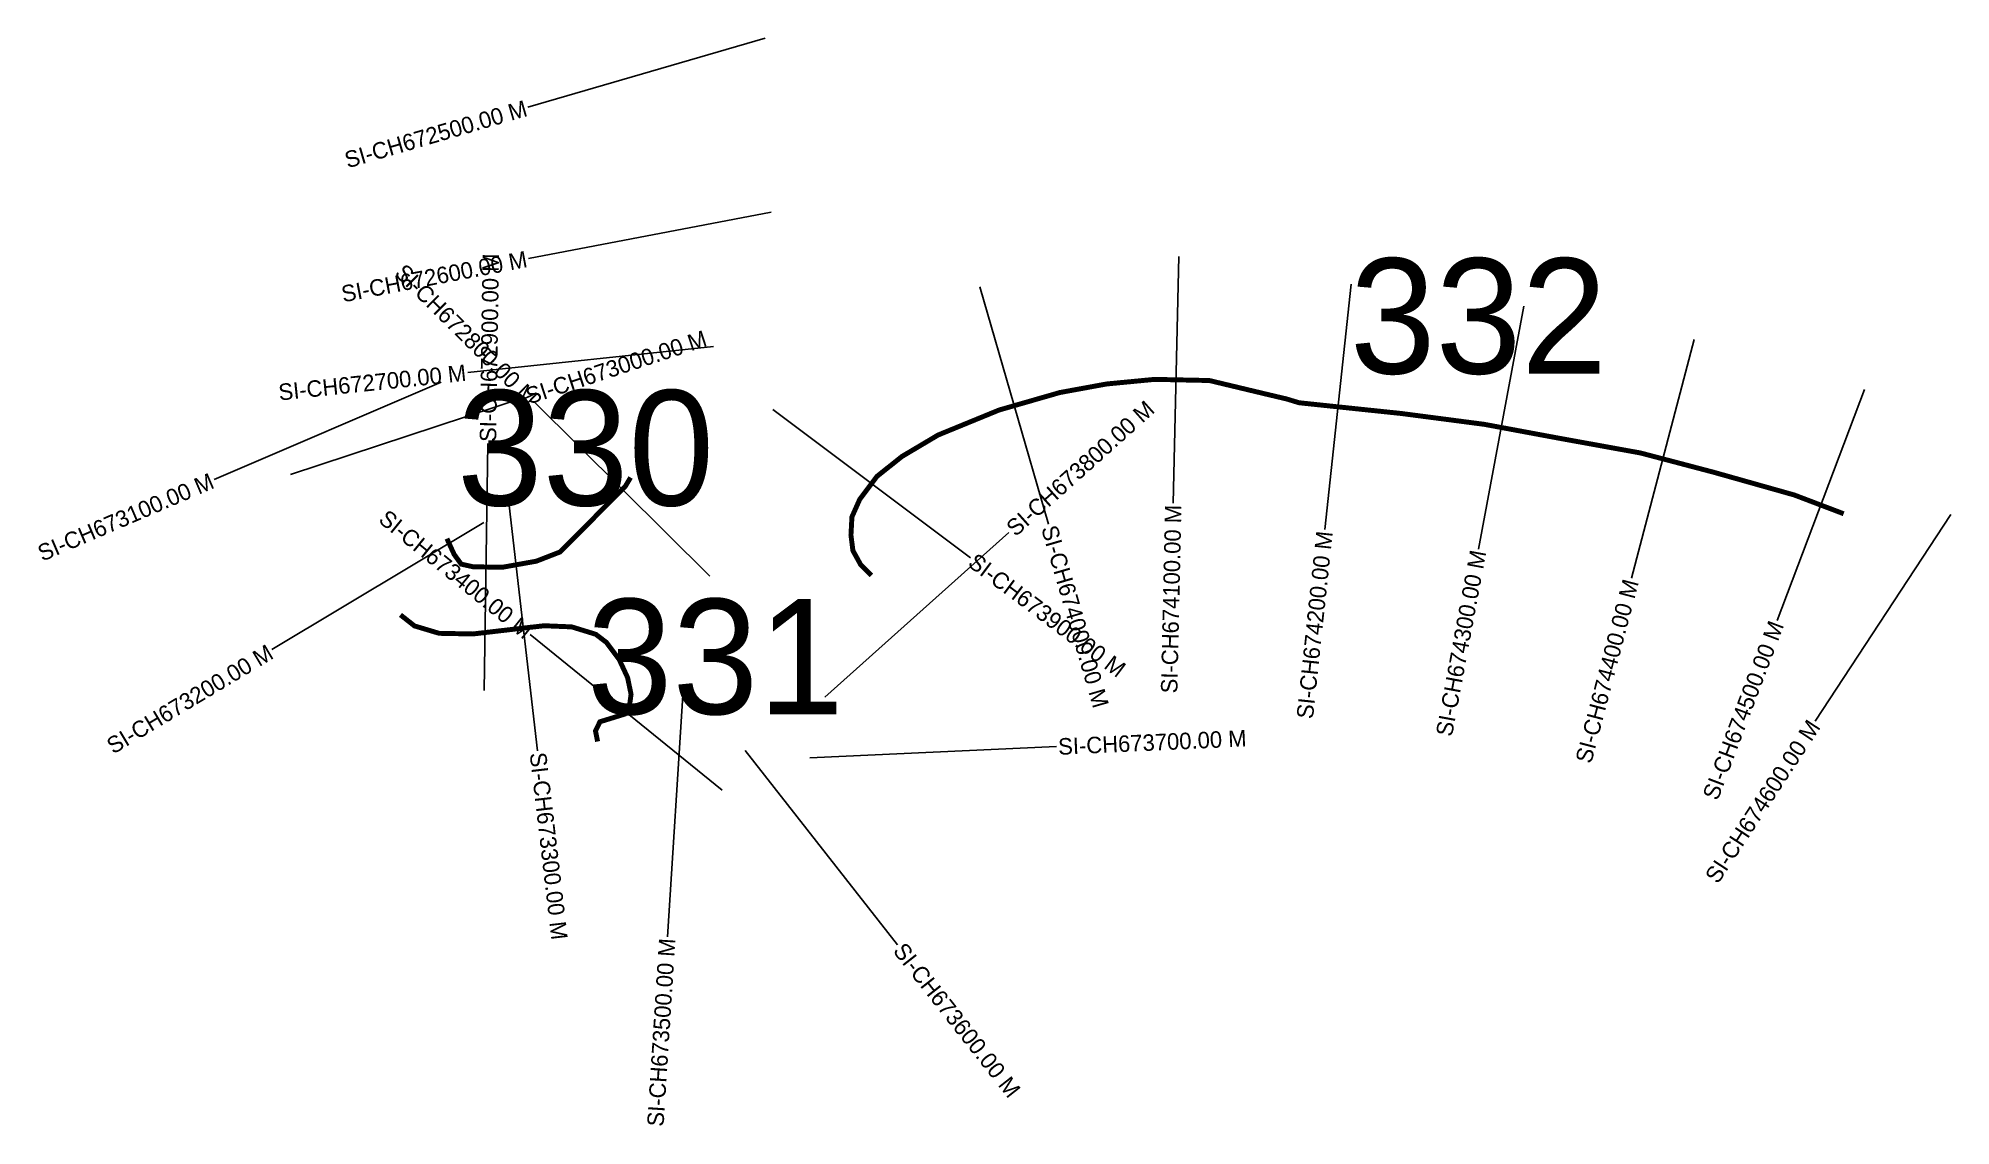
# Model space of a CAD drawing. Header units: metres. Extents: x 334602 to 339382, y 1773283 to 1776144.
# Drawn here: x 334602 to 335763, y 1775280 to 1775941 of the extents above; entities that cross this region are included whole.
import ezdxf
from ezdxf.enums import TextEntityAlignment as Align

# ---------------------------------------------------------------- set-up
doc = ezdxf.new("R2010")
doc.units = ezdxf.units.M
for name, color, linetype in [('CS', 134, 'Continuous'), ('CSMark', 6, 'Continuous'), ('NATURALLY PROTECTED', 3, 'Continuous')]:
    doc.layers.add(name, color=color, linetype=linetype)

msp = doc.modelspace()

# ---------------------------------------------------------------- texts
at = {"char_height": 70, "attachment_point": 1}
for s, width, insert in [('332', 95.172, (335398.2, 1775807.1)), ('330', 186.708, (334856.1, 1775727)), ('331', 95.172, (334934.9, 1775600.3))]:
    msp.add_mtext_dynamic_manual_height_columns(s, width=width, gutter_width=1, heights=[0], dxfattribs=dict(at, insert=insert))
at = {"layer": 'CSMark'}
for s, rotation, p in [('SI-CH672500.00 M', 16.2355, (334898.2, 1775898.5)), ('SI-CH672600.00 M', 10.8455, (334898.5, 1775806.8)), ('SI-CH672800.00 M', 315.2454, (334902.5, 1775720.4)), ('SI-CH672700.00 M', 6.0101, (334861.6, 1775737.7)), ('SI-CH673100.00 M', 23.1703, (334707.6, 1775672.5)), ('SI-CH673400.00 M', 320.9921, (334899.9, 1775579.2)), ('SI-CH674100.00 M', 88.7262, (335291, 1775657.4)), ('SI-CH674200.00 M', 83.9205, (335382.9, 1775641.4)), ('SI-CH674300.00 M', 79.4492, (335476.2, 1775629.7)), ('SI-CH674400.00 M', 75.2938, (335568.9, 1775611.8)), ('SI-CH674500.00 M', 69.2779, (335657.3, 1775586.2)), ('SI-CH673200.00 M', 30.9489, (334743, 1775568.9)), ('SI-CH674600.00 M', 56.758, (335680.2, 1775525.2)), ('SI-CH673500.00 M', 86.3419, (334983.8, 1775394.2))]:
    msp.add_text(s, height=10, rotation=rotation, dxfattribs=at).set_placement(p, align=Align.MIDDLE_RIGHT)
for s, rotation, p in [('SI-CH672900.00 M', 89.1182, (334874.9, 1775695.6)), ('SI-CH673000.00 M', 18.2072, (334898.4, 1775723.1)), ('SI-CH673800.00 M', 41.8649, (335191.9, 1775641.4)), ('SI-CH674000.00 M', 286.1212, (335215.5, 1775644.6)), ('SI-CH673900.00 M', 323.1223, (335168.6, 1775624.7)), ('SI-CH673700.00 M', 2.5772, (335221.1, 1775510.6)), ('SI-CH673300.00 M', 276.6417, (334905.2, 1775507.1)), ('SI-CH673600.00 M', 308.1431, (335124.3, 1775389.5))]:
    msp.add_text(s, height=10, rotation=rotation, dxfattribs=at).set_placement(p, align=Align.MIDDLE_LEFT)

# ---------------------------------------------------------------- linework, layer by layer
at = {"layer": 'CS'}
for p, q in [((335043.2, 1775940.7), (334899.2, 1775898.8)), ((335046.8, 1775835.2), (334899.5, 1775807)), ((335294.4, 1775808.3), (335291, 1775658.4)), ((335398.9, 1775791.5), (335383, 1775642.4)), ((335173.6, 1775789.7), (335215.3, 1775645.6)), ((335503.8, 1775778.1), (335476.4, 1775630.6)), ((335607.3, 1775757.8), (335569.2, 1775612.8)), ((335011.8, 1775753.5), (334862.6, 1775737.8)), ((334846.5, 1775731.9), (334708.6, 1775672.9)), ((334755, 1775675.9), (334897.5, 1775722.8)), ((335710.7, 1775727.4), (335657.6, 1775587.1)), ((335009.7, 1775614.1), (334903.2, 1775719.7)), ((335047.8, 1775715.3), (335167.8, 1775625.3)), ((334872.6, 1775544.7), (334874.9, 1775694.6)), ((334887.7, 1775657.1), (334905, 1775508.1)), ((335763, 1775651.5), (335680.8, 1775526.1)), ((334872.5, 1775646.6), (334743.8, 1775569.5)), ((335079.5, 1775540.6), (335191.2, 1775640.7)), ((335017.2, 1775484.2), (334900.6, 1775578.6)), ((334993.4, 1775544.9), (334983.9, 1775395.2)), ((335031, 1775508.3), (335123.6, 1775390.3)), ((335070.3, 1775503.8), (335220.1, 1775510.6))]:
    msp.add_line(p, q, dxfattribs=at)
at = {"layer": 'NATURALLY PROTECTED', "const_width": 3, "flags": 128}
for points in [[(335107.7, 1775614.5), (335101.2, 1775621.1), (335096.5, 1775629.6), (335095.3, 1775639), (335095.9, 1775650.1), (335100.6, 1775660.7), (335111.1, 1775674.7), (335126.3, 1775686.8), (335148.2, 1775699.8), (335185.3, 1775715), (335222.1, 1775725.6), (335250.5, 1775730.8), (335279.7, 1775733.6), (335312.9, 1775732.9), (335346.3, 1775724.9), (335359.8, 1775721.7), (335367.4, 1775719.4), (335400.6, 1775715.9), (335429.3, 1775712.9), (335479.8, 1775706.3), (335525, 1775697.9), (335574.7, 1775688.9), (335619.1, 1775677.2), (335668, 1775663.4), (335698, 1775652)], [(334961.5, 1775674), (334958.4, 1775668.8), (334926.4, 1775636.5), (334918.7, 1775628.8), (334904.3, 1775623.2), (334883.6, 1775619.5), (334865.9, 1775619.8), (334858.7, 1775621.4), (334854.4, 1775627.3), (334850, 1775636.9)], [(334821.8, 1775590.6), (334830.3, 1775583.9), (334845.3, 1775579.4), (334865.7, 1775579), (334896.6, 1775582.6), (334909.1, 1775584), (334925.8, 1775583.3), (334940.4, 1775578.8), (334946.8, 1775573.9), (334954.6, 1775563.5), (334959.7, 1775552.5), (334961.8, 1775542.4), (334960.6, 1775533.5), (334958.1, 1775530.4), (334952, 1775528.5), (334942.9, 1775525.7), (334940.2, 1775520.1), (334941.5, 1775513.7)]]:
    msp.add_lwpolyline(points, dxfattribs=at)

msp.set_redraw_order([(e.dxf.handle, doc.entitydb.next_handle()) for e in msp.query("TEXT MTEXT ATTDEF DIMENSION ARC_DIMENSION")])  # texts and dimensions are drawn at this point

doc.saveas('drawing.dxf')
